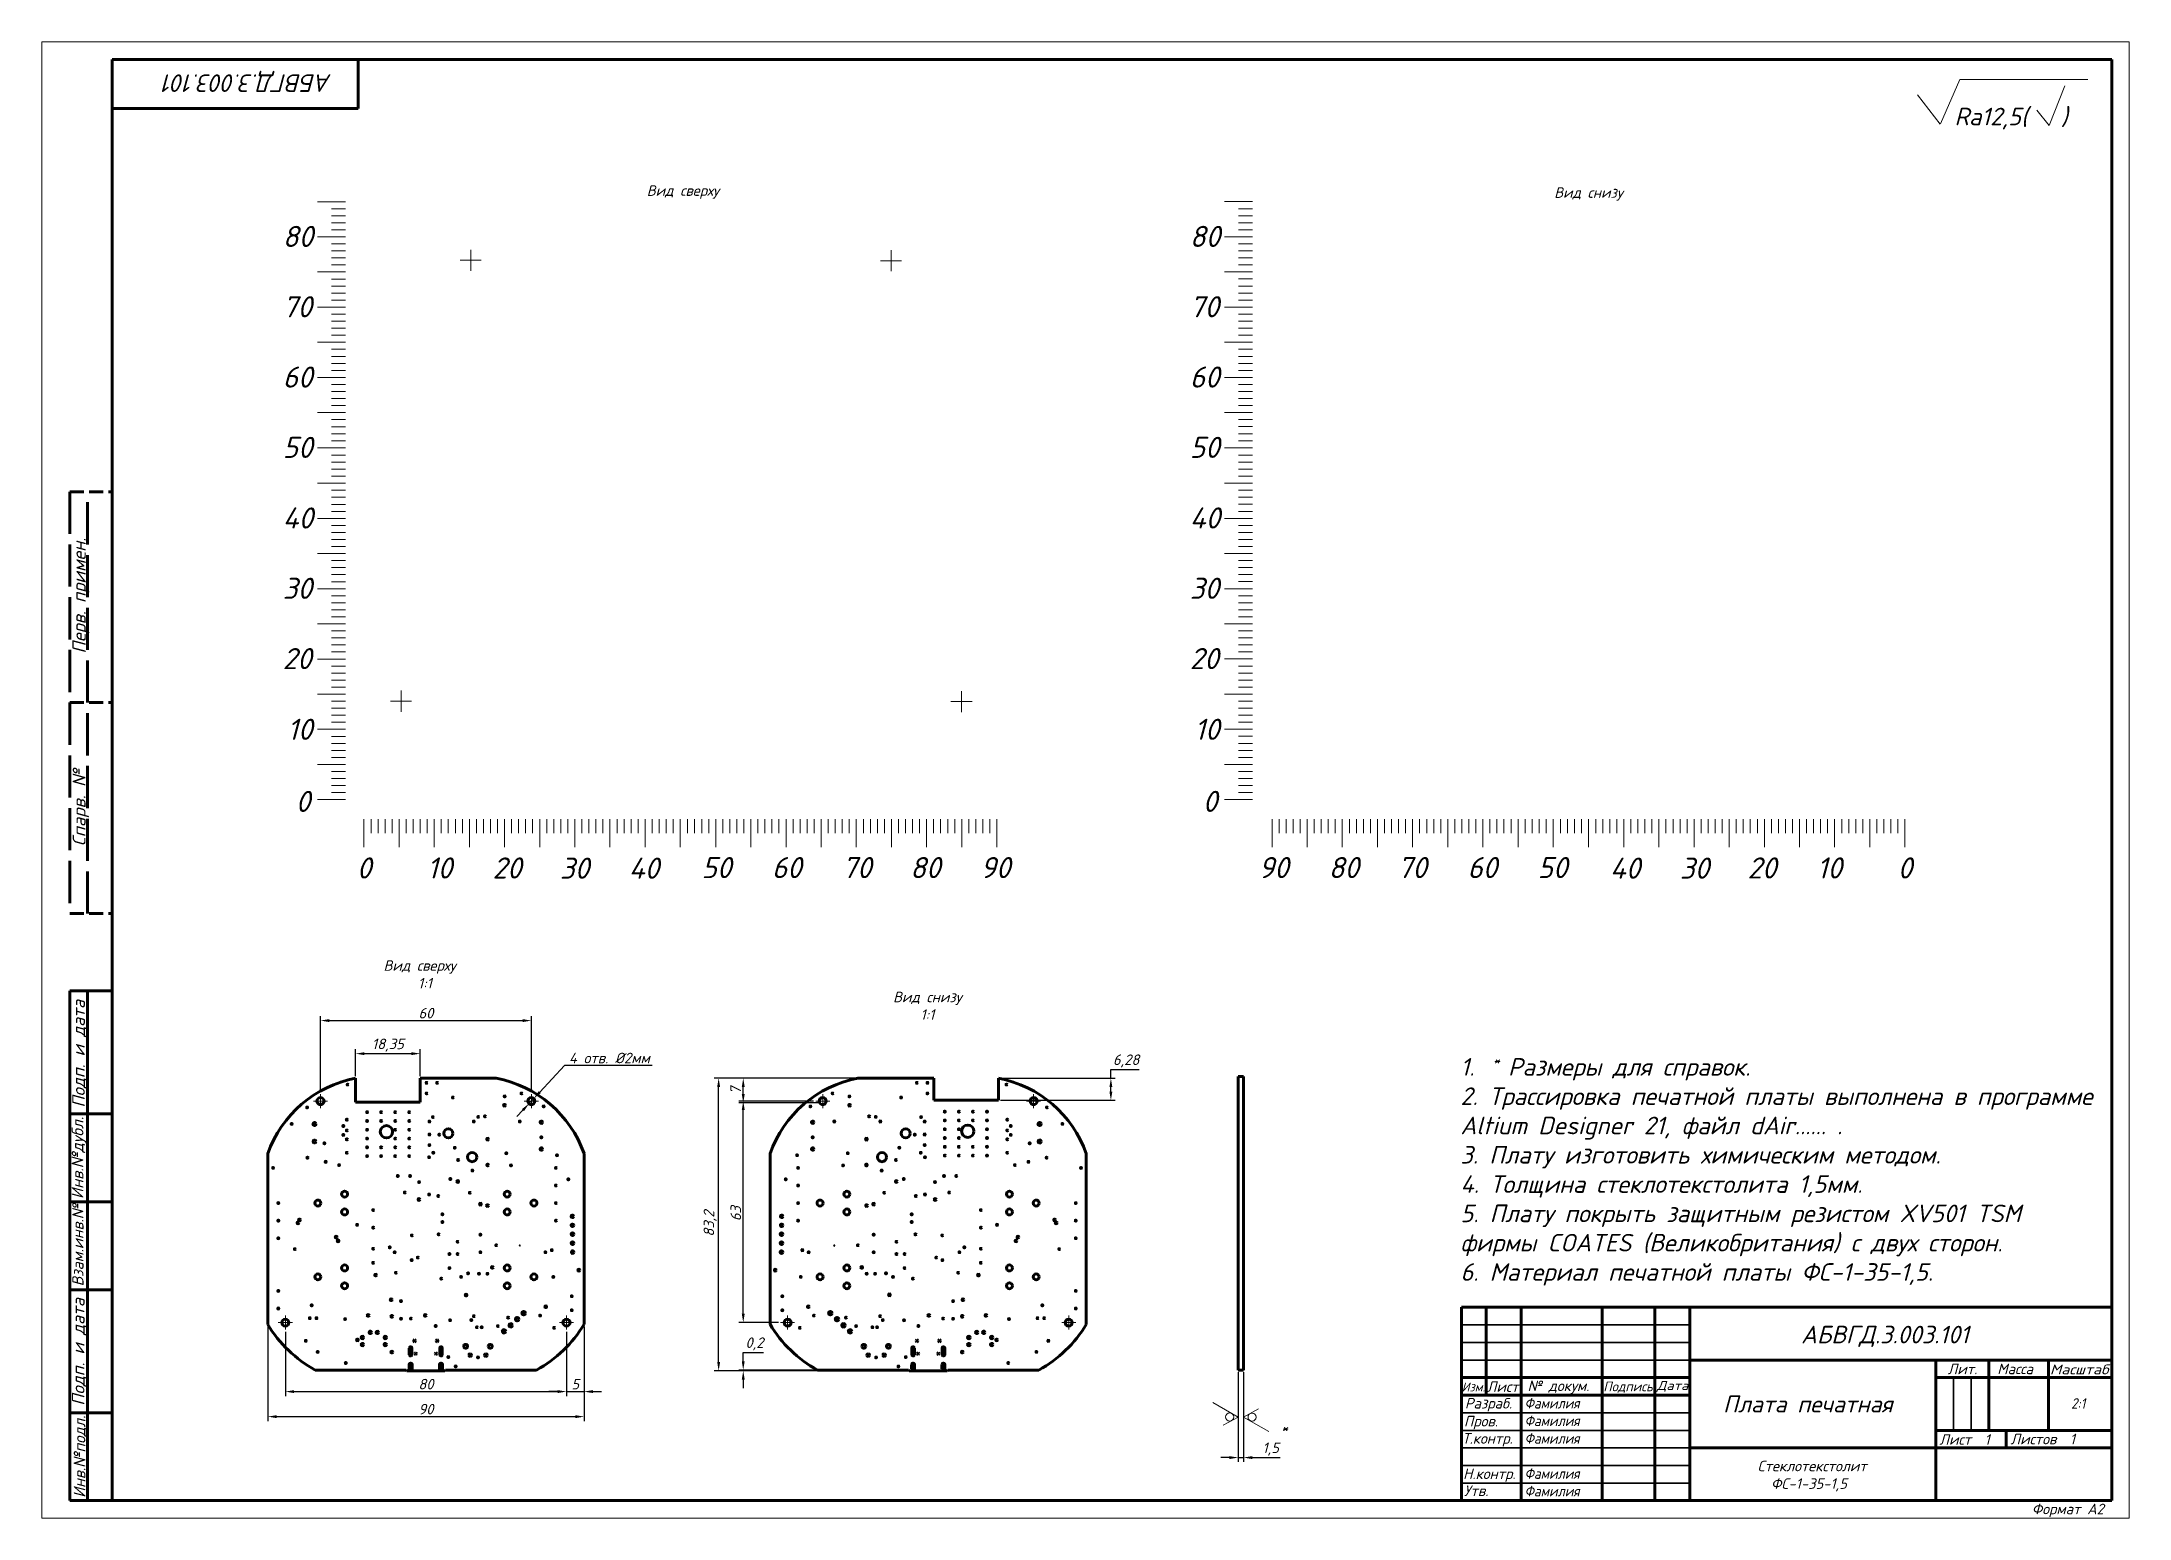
# Model space of a CAD drawing. Header units: millimetres. Extents: x -1 to 4028, y -898 to 1238.
# Drawn here: x 3434 to 4028, y 810 to 1230 of the extents above; entities that cross this region are included whole.
import ezdxf
from ezdxf.enums import TextEntityAlignment as Align

# ---------------------------------------------------------------- set-up
doc = ezdxf.new("R2010")
doc.units = ezdxf.units.MM
doc.linetypes.add('ACAD_ISO02W100', pattern=[15, 12, -3])
doc.linetypes.add('JIS_02_4.0', pattern=[5.5, 4, -1.5])
for name, color, linetype, lineweight in [('Основная (0.3)', 162, 'Continuous', 30), ('Основная (0.6)', 250, 'Continuous', 60), ('Текст', 240, 'Continuous', 30), ('Тонкая (0.2)', 250, 'Continuous', 20)]:
    doc.layers.add(name, color=color, linetype=linetype, lineweight=lineweight)
doc.styles.add('3мм', font='isocpeui.ttf', dxfattribs={"height": 3})
doc.styles.add('5мм', font='isocpeui.ttf', dxfattribs={"height": 5})
doc.styles.get("Standard").update_dxf_attribs({"font": 'arial.ttf'})
doc.dimstyles.new('ISO-25', dxfattribs={"dimtxt": 2.5, "dimasz": 2.5, "dimexe": 1.25, "dimexo": 0.625, "dimtad": 1, "dimtoh": 1, "dimtxsty": 'Standard', "dimcen": 2.5, "dimadec": 0, "dimazin": 0, "dimtfac": 1, "dimtmove": 0, "dimatfit": 3, "dimfxl": 1, "dimarcsym": 0})

msp = doc.modelspace()

# ---------------------------------------------------------------- texts
at = {"layer": 'Текст', "style": '3мм'}
for s, height, p, p2 in [('Перв. примен.', 3.78442, (3446.154, 1056.174), (3446.154, 1089.09)), ('Спарв. №', 3.6444, (3446.075, 1001.398), (3446.075, 1023.298)), ('Подп. и дата ', 3.57193, (3445.887, 927.022), (3445.887, 959.938)), ('Инв.№дубл.', 3.3201, (3445.463, 901.031), (3445.463, 924.408)), ('Взам.инв.№', 3.2013, (3445.503, 876.188), (3445.503, 899.565)), ('Подп. и дата ', 3.57193, (3445.792, 842.21), (3445.792, 875.126)), ('Инв.№подл.', 3.3201, (3446.033, 816.032), (3446.033, 839.408))]:
    msp.add_text(s, height=height, rotation=90, dxfattribs=at).set_placement(p, p2, align=Align.ALIGNED)
for s, p in [('Лит.', (3975.95, 851.182)), ('Масса', (3990.054, 851.195)), ('Разраб.', (3838.567, 841.423)), ('Лист', (3844.811, 846.155)), ('№ докум.', (3856.402, 846.394)), ('Пров.', (3838.312, 836.336)), ('Т.контр.', (3837.804, 831.426)), ('Лист  1', (3973.587, 831.118)), ('Листов  1', (3993.834, 831.247)), ('Н.контр.', (3838.074, 821.373)), ('Утв.', (3838.34, 816.549)), ('Формат А2', (3999.903, 811.356))]:
    msp.add_text(s, height=3, dxfattribs=at).set_placement(p)
for s, height, p, p2 in [('Масштаб', 2.803, (4005.052, 851.153), (4021.722, 851.153)), ('Изм.', 2.5198, (3837.687, 846.267), (3844.338, 846.267)), ('Подпись', 2.7694, (3877.967, 846.327), (3892.019, 846.327)), ('Дата', 2.5399, (3893.2, 846.698), (3902.139, 846.698))]:
    msp.add_text(s, height=height, dxfattribs=at).set_placement(p, p2, align=Align.ALIGNED)
at = {"layer": 'Текст', "style": '3мм', "width": 0.9}
for s, p in [('Фамилия', (3855.567, 841.423)), ('2:1', (4011.071, 841.366)), ('Фамилия', (3855.567, 836.423)), ('Фамилия', (3855.567, 831.423)), ('Фамилия', (3855.567, 821.423)), ('Фамилия', (3855.567, 816.423))]:
    msp.add_text(s, height=3, dxfattribs=at).set_placement(p)
at = {"layer": 'Текст', "linetype": 'Continuous', "insert": (3516.158, 1215.95), "char_height": 5, "width": 66.94288, "attachment_point": 1, "rotation": 180, "style": '5мм'}
msp.add_mtext('АБВГД.3.003.101 ', dxfattribs=at)
at = {"layer": 'Текст', "linetype": 'Continuous'}
for s, insert, char_height, width, attachment_point, style in [('Вид сверху', (3605.778, 1189.39), 3, 23.58949, 1, '3мм'), ('Вид снизу', (3863.991, 1188.815), 3, 23.58949, 1, '3мм'), ('80', (3502.173, 1177.843), 6, 7.08583, 1, '3мм'), ('80', (3760.276, 1177.851), 6, 7.08583, 1, '3мм'), ('70', (3502.173, 1157.843), 6, 7.08583, 1, '3мм'), ('70', (3760.276, 1157.851), 6, 7.08583, 1, '3мм'), ('60', (3502.173, 1137.843), 6, 7.08583, 1, '3мм'), ('60', (3760.276, 1137.851), 6, 7.08583, 1, '3мм'), ('50', (3502.173, 1117.843), 6, 7.08583, 1, '3мм'), ('50', (3760.276, 1117.851), 6, 7.08583, 1, '3мм'), ('40', (3502.173, 1097.751), 6, 7.08583, 1, '3мм'), ('40', (3760.276, 1097.758), 6, 7.08583, 1, '3мм'), ('30', (3502.173, 1077.751), 6, 7.08583, 1, '3мм'), ('30', (3760.276, 1077.758), 6, 7.08583, 1, '3мм'), ('20', (3502.173, 1057.751), 6, 7.08583, 1, '3мм'), ('20', (3760.276, 1057.758), 6, 7.08583, 1, '3мм'), ('10', (3503.516, 1037.639), 6, 7.08583, 1, '3мм'), ('10', (3761.618, 1037.647), 6, 7.08583, 1, '3мм'), ('0', (3505.893, 1017.139), 6, 7.08583, 1, '3мм'), ('0', (3763.995, 1017.147), 6, 7.08583, 1, '3мм'), ('0', (3523.273, 998.198), 6, 7.08583, 1, '3мм'), ('10', (3543.273, 998.198), 6, 7.08583, 1, '3мм'), ('20', (3561.902, 998.198), 6, 7.08583, 1, '3мм'), ('30', (3581.045, 998.132), 6, 7.08583, 1, '3мм'), ('40', (3600.649, 998.132), 6, 7.08583, 1, '3мм'), ('50', (3621.362, 998.303), 6, 7.08583, 1, '3мм'), ('60', (3641.362, 998.303), 6, 7.08583, 1, '3мм'), ('70', (3661.394, 998.303), 6, 7.08583, 1, '3мм'), ('80', (3680.7, 998.303), 6, 7.08583, 1, '3мм'), ('90', (3700.7, 998.303), 6, 7.08583, 1, '3мм'), ('90', (3788.408, 998.311), 6, 7.08583, 3, '3мм'), ('80', (3808.408, 998.311), 6, 7.08583, 3, '3мм'), ('70', (3827.714, 998.311), 6, 7.08583, 3, '3мм'), ('60', (3847.746, 998.311), 6, 7.08583, 3, '3мм'), ('50', (3867.746, 998.311), 6, 7.08583, 3, '3мм'), ('40', (3888.459, 998.14), 6, 7.08583, 3, '3мм'), ('30', (3908.063, 998.14), 6, 7.08583, 3, '3мм'), ('20', (3927.206, 998.206), 6, 7.08583, 3, '3мм'), ('10', (3945.836, 998.206), 6, 7.08583, 3, '3мм'), ('0', (3965.836, 998.206), 6, 7.08583, 3, '3мм'), ('Вид сверху\\P\\pxqc;1:1', (3530.868, 968.936), 3, 23.58949, 1, '3мм'), ('\\pxqc;Вид снизу\\P1:1', (3673.831, 959.992), 3, 23.58949, 1, '3мм'), ('*', (3848.574, 941.976), 3, 3.54291, 3, '3мм'), ('АБВГД.3.003.101 ', (3934.228, 864.971), 5, 77.1158, 1, '5мм')]:
    msp.add_mtext(s, dxfattribs=dict(at, insert=insert, char_height=char_height, width=width, attachment_point=attachment_point, style=style))
at = {"layer": 'Текст', "attachment_point": 1}
for s, insert, char_height, width, style in [('\\A1;1.   Размеры для справок.\\P2. Трассировка печатной платы выполнена в программе Altium Designer 21, файл dAir...... .\\P3. Плату изготовить химическим методом.\\P4. Толщина стеклотекстолита 1,5мм.\\P5. Плату покрыть защитным резистом XV501 TSM фирмы COATES (Великобритания) с двух сторон.\\P6. Материал печатной платы ФС-1-35-1,5.', (3837.315, 941.112), 5, 180.56975, '5мм'), ('Плата печатная ', (3912.041, 845.12), 4.8, 53.16894, '5мм'), ('Стеклотекстолит\\P  ФС-1-35-1,5', (3921.867, 826.574), 3, 38.07288, '3мм')]:
    msp.add_mtext(s, dxfattribs=dict(at, insert=insert, char_height=char_height, width=width, style=style))
at = {"layer": 'Тонкая (0.2)', "color": 18, "true_color": 0x000000, "style": '5мм'}
msp.add_text('Ra12,5(   )', height=5, dxfattribs=at).set_placement((3977.883, 1206.463))
at = {"layer": 'Тонкая (0.2)', "linetype": 'Continuous', "insert": (3788.279, 837.401), "char_height": 3, "width": 3.54291, "attachment_point": 3, "style": '3мм'}
msp.add_mtext('*', dxfattribs=at)

# ---------------------------------------------------------------- blocks, each defined once
blk = doc.blocks.new('*D46')
at = {"layer": 'Defpoints', "color": 0, "transparency": 16777216}
for p in [(3572.94, 951.78), (3512.94, 930.88), (3572.94, 930.88)]:
    blk.add_point(p, dxfattribs=at)
at = {"layer": 'Тонкая (0.2)', "color": 0, "lineweight": -2, "transparency": 16777216}
for p, q in [((3512.94, 931.5), (3512.94, 953.03)), ((3515.44, 951.78), (3570.44, 951.78)), ((3572.94, 931.5), (3572.94, 953.03))]:
    blk.add_line(p, q, dxfattribs=at)
at = {"layer": 'Тонкая (0.2)', "color": 0, "transparency": 16777216}
for points in [[(3515.44, 952.2), (3515.44, 951.36), (3512.94, 951.78)], [(3570.44, 952.2), (3570.44, 951.36), (3572.94, 951.78)]]:
    blk.add_solid(points, dxfattribs=at)
at = {"layer": 'Тонкая (0.2)', "color": 0, "transparency": 16777216, "insert": (3542.94, 953.9), "char_height": 3, "attachment_point": 5, "style": '3мм'}
blk.add_mtext('60', dxfattribs=at)
blk = doc.blocks.new('*D47')
at = {"layer": 'Defpoints', "color": 0, "transparency": 16777216}
for p in [(3497.94, 865.38), (3587.94, 847.09), (3587.94, 839.12)]:
    blk.add_point(p, dxfattribs=at)
at = {"layer": 'Тонкая (0.2)', "color": 0, "lineweight": -2, "transparency": 16777216}
for p, q in [((3497.94, 864.75), (3497.94, 837.87)), ((3587.94, 846.46), (3587.94, 837.87)), ((3500.44, 839.12), (3585.44, 839.12))]:
    blk.add_line(p, q, dxfattribs=at)
at = {"layer": 'Тонкая (0.2)', "color": 0, "transparency": 16777216}
for points in [[(3500.44, 839.54), (3500.44, 838.7), (3497.94, 839.12)], [(3585.44, 839.54), (3585.44, 838.7), (3587.94, 839.12)]]:
    blk.add_solid(points, dxfattribs=at)
at = {"layer": 'Тонкая (0.2)', "color": 0, "transparency": 16777216, "insert": (3542.94, 841.24), "char_height": 3, "attachment_point": 5, "style": '3мм'}
blk.add_mtext('90', dxfattribs=at)
blk = doc.blocks.new('*D48')
at = {"layer": 'Defpoints', "color": 0, "transparency": 16777216}
for p in [(3502.94, 863.88), (3582.94, 855.24), (3582.94, 846.24)]:
    blk.add_point(p, dxfattribs=at)
at = {"layer": 'Тонкая (0.2)', "color": 0, "lineweight": -2, "transparency": 16777216}
for p, q in [((3502.94, 863.25), (3502.94, 844.99)), ((3582.94, 854.62), (3582.94, 844.99)), ((3505.44, 846.24), (3580.44, 846.24))]:
    blk.add_line(p, q, dxfattribs=at)
at = {"layer": 'Тонкая (0.2)', "color": 0, "transparency": 16777216}
for points in [[(3505.44, 846.66), (3505.44, 845.83), (3502.94, 846.24)], [(3580.44, 846.66), (3580.44, 845.83), (3582.94, 846.24)]]:
    blk.add_solid(points, dxfattribs=at)
at = {"layer": 'Тонкая (0.2)', "color": 0, "transparency": 16777216, "insert": (3542.94, 848.37), "char_height": 3, "attachment_point": 5, "style": '3мм'}
blk.add_mtext('80', dxfattribs=at)
blk = doc.blocks.new('*D49')
at = {"layer": 'Defpoints', "color": 0, "transparency": 16777216}
for p in [(3582.94, 863.88), (3587.94, 865.38), (3587.94, 846.24)]:
    blk.add_point(p, dxfattribs=at)
at = {"layer": 'Тонкая (0.2)', "color": 0, "lineweight": -2, "transparency": 16777216}
for p, q in [((3582.94, 863.25), (3582.94, 844.99)), ((3587.94, 864.76), (3587.94, 844.99)), ((3580.44, 846.24), (3577.94, 846.24)), ((3582.94, 846.24), (3587.94, 846.24)), ((3590.44, 846.24), (3592.94, 846.24))]:
    blk.add_line(p, q, dxfattribs=at)
at = {"layer": 'Тонкая (0.2)', "color": 0, "transparency": 16777216}
for points in [[(3580.44, 846.66), (3580.44, 845.83), (3582.94, 846.24)], [(3590.44, 846.66), (3590.44, 845.83), (3587.94, 846.24)]]:
    blk.add_solid(points, dxfattribs=at)
at = {"layer": 'Тонкая (0.2)', "color": 0, "transparency": 16777216, "insert": (3585.44, 848.37), "char_height": 3, "attachment_point": 5, "style": '3мм'}
blk.add_mtext('5', dxfattribs=at)
blk = doc.blocks.new('*D57')
at = {"layer": 'Defpoints', "color": 0, "transparency": 16777216}
for p in [(3541.29, 942.38), (3522.94, 935.38), (3541.29, 935.38)]:
    blk.add_point(p, dxfattribs=at)
at = {"layer": 'Тонкая (0.2)', "color": 0, "lineweight": -2, "transparency": 16777216}
for p, q in [((3522.94, 936), (3522.94, 943.63)), ((3525.44, 942.38), (3538.79, 942.38)), ((3541.29, 936), (3541.29, 943.63))]:
    blk.add_line(p, q, dxfattribs=at)
at = {"layer": 'Тонкая (0.2)', "color": 0, "transparency": 16777216}
for points in [[(3525.44, 942.79), (3525.44, 941.96), (3522.94, 942.38)], [(3538.79, 942.79), (3538.79, 941.96), (3541.29, 942.38)]]:
    blk.add_solid(points, dxfattribs=at)
at = {"layer": 'Тонкая (0.2)', "color": 0, "transparency": 16777216, "insert": (3532.11, 944.8), "char_height": 3, "attachment_point": 5, "style": '3мм'}
blk.add_mtext('18,35', dxfattribs=at)
blk = doc.blocks.new('*D50')
at = {"layer": 'Defpoints', "color": 0, "transparency": 16777216}
for p in [(3626.23, 935.38), (3665.85, 935.38), (3659.05, 852.18)]:
    blk.add_point(p, dxfattribs=at)
at = {"layer": 'Тонкая (0.2)', "color": 0, "lineweight": -2, "transparency": 16777216}
for p, q in [((3665.22, 935.38), (3624.98, 935.38)), ((3626.23, 854.68), (3626.23, 932.88)), ((3658.43, 852.18), (3624.98, 852.18))]:
    blk.add_line(p, q, dxfattribs=at)
at = {"layer": 'Тонкая (0.2)', "color": 0, "transparency": 16777216}
for points in [[(3625.82, 932.88), (3626.65, 932.88), (3626.23, 935.38)], [(3625.82, 854.68), (3626.65, 854.68), (3626.23, 852.18)]]:
    blk.add_solid(points, dxfattribs=at)
at = {"layer": 'Тонкая (0.2)', "color": 0, "transparency": 16777216, "insert": (3623.81, 894.03), "char_height": 3, "attachment_point": 5, "rotation": 90, "style": '3мм'}
blk.add_mtext('83,2', dxfattribs=at)
blk = doc.blocks.new('*D51')
at = {"layer": 'Defpoints', "color": 0, "transparency": 16777216}
for p in [(3633.23, 852.38), (3654.36, 852.38), (3680.45, 852.18)]:
    blk.add_point(p, dxfattribs=at)
at = {"layer": 'Тонкая (0.2)', "color": 0, "lineweight": -2, "transparency": 16777216}
for p, q in [((3633.23, 854.88), (3633.23, 857.38)), ((3633.23, 857.38), (3639.01, 857.38)), ((3653.73, 852.38), (3631.98, 852.38)), ((3679.82, 852.18), (3631.98, 852.18)), ((3633.23, 852.18), (3633.23, 852.38)), ((3633.23, 849.68), (3633.23, 847.18))]:
    blk.add_line(p, q, dxfattribs=at)
at = {"layer": 'Тонкая (0.2)', "color": 0, "transparency": 16777216}
for points in [[(3632.82, 854.88), (3633.65, 854.88), (3633.23, 852.38)], [(3632.82, 849.68), (3633.65, 849.68), (3633.23, 852.18)]]:
    blk.add_solid(points, dxfattribs=at)
at = {"layer": 'Тонкая (0.2)', "color": 0, "transparency": 16777216, "insert": (3636.43, 859.81), "char_height": 3, "attachment_point": 5, "style": '3мм'}
blk.add_mtext('0,2', dxfattribs=at)
blk = doc.blocks.new('*D52')
at = {"layer": 'Defpoints', "color": 0, "transparency": 16777216}
for p in [(3633.23, 935.38), (3665.85, 935.38), (3655.85, 928.38)]:
    blk.add_point(p, dxfattribs=at)
at = {"layer": 'Тонкая (0.2)', "color": 0, "lineweight": -2, "transparency": 16777216}
for p, q in [((3665.22, 935.38), (3631.98, 935.38)), ((3633.23, 930.88), (3633.23, 932.88)), ((3655.22, 928.38), (3631.98, 928.38))]:
    blk.add_line(p, q, dxfattribs=at)
at = {"layer": 'Тонкая (0.2)', "color": 0, "transparency": 16777216}
for points in [[(3632.82, 932.88), (3633.65, 932.88), (3633.23, 935.38)], [(3632.82, 930.88), (3633.65, 930.88), (3633.23, 928.38)]]:
    blk.add_solid(points, dxfattribs=at)
at = {"layer": 'Тонкая (0.2)', "color": 0, "transparency": 16777216, "insert": (3631.09, 931.88), "char_height": 3, "attachment_point": 5, "rotation": 90, "style": '3мм'}
blk.add_mtext('7', dxfattribs=at)
blk = doc.blocks.new('*D53')
at = {"layer": 'Defpoints', "color": 0, "transparency": 16777216}
for p in [(3633.23, 928.88), (3653.85, 928.88), (3643.85, 865.88)]:
    blk.add_point(p, dxfattribs=at)
at = {"layer": 'Тонкая (0.2)', "color": 0, "lineweight": -2, "transparency": 16777216}
for p, q in [((3653.22, 928.88), (3631.98, 928.88)), ((3633.23, 868.38), (3633.23, 926.38)), ((3643.22, 865.88), (3631.98, 865.88))]:
    blk.add_line(p, q, dxfattribs=at)
at = {"layer": 'Тонкая (0.2)', "color": 0, "transparency": 16777216}
for points in [[(3632.82, 926.38), (3633.65, 926.38), (3633.23, 928.88)], [(3632.82, 868.38), (3633.65, 868.38), (3633.23, 865.88)]]:
    blk.add_solid(points, dxfattribs=at)
at = {"layer": 'Тонкая (0.2)', "color": 0, "transparency": 16777216, "insert": (3631.11, 896.88), "char_height": 3, "attachment_point": 5, "rotation": 90, "style": '3мм'}
blk.add_mtext('63', dxfattribs=at)
blk = doc.blocks.new('*D58')
at = {"layer": 'Defpoints', "color": 0, "transparency": 16777216}
for p in [(3705.85, 935.38), (3737.85, 935.38), (3705.85, 929.1)]:
    blk.add_point(p, dxfattribs=at)
at = {"layer": 'Тонкая (0.2)', "color": 0, "lineweight": -2, "transparency": 16777216}
for p, q in [((3706.47, 935.38), (3739.1, 935.38)), ((3737.85, 935.38), (3737.85, 937.88)), ((3737.85, 937.88), (3745.9, 937.88)), ((3737.85, 931.6), (3737.85, 932.88)), ((3706.47, 929.1), (3739.1, 929.1))]:
    blk.add_line(p, q, dxfattribs=at)
at = {"layer": 'Тонкая (0.2)', "color": 0, "transparency": 16777216}
for points in [[(3737.43, 932.88), (3738.26, 932.88), (3737.85, 935.38)], [(3737.43, 931.6), (3738.26, 931.6), (3737.85, 929.1)]]:
    blk.add_solid(points, dxfattribs=at)
at = {"layer": 'Тонкая (0.2)', "color": 0, "transparency": 16777216, "insert": (3742.19, 940.3), "char_height": 3, "attachment_point": 5, "style": '3мм'}
blk.add_mtext('6,28', dxfattribs=at)
blk = doc.blocks.new('*D59')
at = {"layer": 'Defpoints', "color": 0, "transparency": 16777216}
for p in [(3774.09, 852.38), (3775.59, 852.38), (3775.59, 827.48)]:
    blk.add_point(p, dxfattribs=at)
at = {"layer": 'Тонкая (0.2)', "color": 0, "lineweight": -2, "transparency": 16777216}
for p, q in [((3774.09, 851.75), (3774.09, 826.23)), ((3775.59, 851.75), (3775.59, 826.23)), ((3771.59, 827.48), (3769.09, 827.48)), ((3774.09, 827.48), (3775.59, 827.48)), ((3778.09, 827.48), (3786.04, 827.48))]:
    blk.add_line(p, q, dxfattribs=at)
at = {"layer": 'Тонкая (0.2)', "color": 0, "transparency": 16777216}
for points in [[(3771.59, 827.89), (3771.59, 827.06), (3774.09, 827.48)], [(3778.09, 827.89), (3778.09, 827.06), (3775.59, 827.48)]]:
    blk.add_solid(points, dxfattribs=at)
at = {"layer": 'Тонкая (0.2)', "color": 0, "transparency": 16777216, "insert": (3783.32, 829.9), "char_height": 3, "attachment_point": 5, "style": '3мм'}
blk.add_mtext('1,5', dxfattribs=at)
blk = doc.blocks.new('*D87')
at = {"layer": 'Defpoints', "color": 0, "transparency": 16777216}
for p in [(3572.26, 928.15), (3573.62, 929.61)]:
    blk.add_point(p, dxfattribs=at)
at = {"layer": 'Тонкая (0.2)', "color": 0, "lineweight": -2, "transparency": 16777216}
for p, q in [((3582.38, 939.01), (3575.32, 931.44)), ((3607.3, 939.01), (3582.38, 939.01)), ((3572.26, 928.15), (3573.62, 929.61)), ((3570.55, 926.32), (3568.85, 924.49))]:
    blk.add_line(p, q, dxfattribs=at)
at = {"layer": 'Тонкая (0.2)', "color": 0, "transparency": 16777216}
for points in [[(3570.25, 926.6), (3570.86, 926.03), (3572.26, 928.15)], [(3575.02, 931.72), (3575.63, 931.15), (3573.62, 929.61)]]:
    blk.add_solid(points, dxfattribs=at)
at = {"layer": 'Тонкая (0.2)', "color": 0, "transparency": 16777216, "insert": (3595.15, 941.14), "char_height": 3, "attachment_point": 5, "style": '3мм'}
blk.add_mtext('4 отв. %%C2мм ', dxfattribs=at)

# ---------------------------------------------------------------- dimensions: what is measured, and where the dimension line sits
at = {"layer": 'Тонкая (0.2)'}
for base, p1, p2, picture, middle in [((3572.938, 951.778), (3512.938, 930.877), (3572.938, 930.877), '*D46', (3542.938, 951.778)), ((3587.938, 839.119), (3497.938, 865.377), (3587.938, 847.088), '*D47', (3542.936, 839.119)), ((3582.936, 846.244), (3502.938, 863.877), (3582.936, 855.244), '*D48', (3542.936, 846.244))]:
    dim = msp.add_linear_dim(base=base, p1=p1, p2=p2, dimstyle='ISO-25', override={"dimtxsty": '3мм'}, dxfattribs=at)
    dim.commit()
    dim.dimension.update_dxf_attribs({"geometry": picture, "text_midpoint": middle, "dimtype": 160})
for base, p1, p2, picture, middle in [((3541.288, 942.377), (3522.938, 935.377), (3541.288, 935.377), '*D57', (3532.113, 944.802)), ((3587.936, 846.244), (3582.938, 863.877), (3587.936, 865.383), '*D49', (3585.437, 848.369)), ((3775.594, 827.477), (3774.094, 852.377), (3775.594, 852.377), '*D59', (3783.315, 829.902))]:
    dim = msp.add_linear_dim(base=base, p1=p1, p2=p2, dimstyle='ISO-25', override={"dimtxsty": '3мм'}, dxfattribs=at)
    dim.commit()
    dim.dimension.update_dxf_attribs({"geometry": picture, "text_midpoint": middle})
dim = msp.add_diameter_dim_2p(p1=(3572.256, 928.145), p2=(3573.62, 929.609), text='4 отв. %%C2мм ', dimstyle='ISO-25', override={"dimtxsty": '3мм'}, dxfattribs=at)
dim.commit()
dim.dimension.update_dxf_attribs({"geometry": '*D87', "text_midpoint": (3595.149, 939.01), "dimtype": 163})
for base, p1, p2, picture, middle in [((3737.84832, 935.37694), (3705.84832, 929.10191), (3705.84832, 935.37694), '*D58', (3742.18695, 940.30194)), ((3633.235, 935.377), (3655.848, 928.377), (3665.848, 935.377), '*D52', (3631.09, 931.877)), ((3633.235, 852.383), (3680.45, 852.18), (3654.358, 852.383), '*D51', (3636.435, 859.808))]:
    dim = msp.add_linear_dim(base=base, p1=p1, p2=p2, angle=90, dimstyle='ISO-25', override={"dimtxsty": '3мм'}, dxfattribs=at)
    dim.commit()
    dim.dimension.update_dxf_attribs({"geometry": picture, "text_midpoint": middle})
for base, p1, p2, picture, middle in [((3626.235, 935.377), (3659.054, 852.177), (3665.848, 935.377), '*D50', (3626.235, 894.027)), ((3633.235, 928.877), (3643.848, 865.877), (3653.848, 928.877), '*D53', (3633.235, 896.877))]:
    dim = msp.add_linear_dim(base=base, p1=p1, p2=p2, angle=90, dimstyle='ISO-25', override={"dimtxsty": '3мм'}, dxfattribs=at)
    dim.commit()
    dim.dimension.update_dxf_attribs({"geometry": picture, "text_midpoint": middle, "dimtype": 160})

# ---------------------------------------------------------------- linework, layer by layer
for p, q in [((3569.638, 887.927), (3569.488, 887.777)), ((3569.488, 887.777), (3569.638, 887.627)), ((3569.788, 887.777), (3569.638, 887.927)), ((3569.638, 887.627), (3569.788, 887.777)), ((3658.998, 887.777), (3659.148, 887.927)), ((3659.148, 887.627), (3658.998, 887.777)), ((3659.148, 887.927), (3659.298, 887.777)), ((3659.298, 887.777), (3659.148, 887.627)), ((3659.948, 852.377), (3659.923, 852.377))]:
    msp.add_line(p, q)
for centre, start, end in [((3569.638, 887.777), 90, 180), ((3569.638, 887.777), 180, 270), ((3569.638, 887.777), 0, 90), ((3569.638, 887.777), 270, 0), ((3659.148, 887.777), 90, 180), ((3659.148, 887.777), 180, 270), ((3659.148, 887.777), 0, 90), ((3659.148, 887.777), 270, 0)]:
    msp.add_arc(centre, 0.15, start, end)
at = {"layer": 'Основная (0.3)'}
for p, q in [((3837.622, 865.22), (3902.622, 865.22)), ((3837.622, 860.22), (3902.622, 860.22)), ((3837.622, 855.22), (3902.622, 855.22)), ((3977.622, 850.22), (3977.622, 835.22)), ((3982.622, 850.22), (3982.622, 835.22)), ((3837.622, 840.22), (3902.622, 840.22)), ((3837.622, 835.22), (3902.622, 835.22)), ((3837.622, 830.22), (3902.622, 830.22)), ((3837.622, 825.22), (3902.622, 825.22)), ((3837.622, 820.22), (3902.622, 820.22))]:
    msp.add_line(p, q, dxfattribs=at)
at = {"layer": 'Основная (0.6)'}
for p, q in [((4022.622, 1225.22), (3453.622, 1225.22)), ((3453.622, 1225.22), (3453.622, 815.22)), ((3523.622, 1211.22), (3523.622, 1225.22)), ((4022.622, 815.22), (4022.622, 1225.22)), ((3453.622, 1211.22), (3523.622, 1211.22)), ((3441.622, 925.22), (3441.622, 960.22)), ((3441.622, 960.22), (3453.622, 960.22)), ((3446.622, 815.22), (3446.622, 960.22)), ((3522.938, 928.602), (3522.938, 935.377)), ((3541.288, 935.377), (3541.288, 928.602)), ((3562.938, 935.377), (3541.288, 935.377)), ((3665.848, 935.377), (3687.498, 935.377)), ((3687.498, 935.377), (3687.498, 929.102)), ((3705.848, 929.102), (3705.848, 935.377)), ((3774.094, 935.877), (3775.594, 935.877)), ((3774.094, 852.377), (3774.094, 935.877)), ((3775.594, 935.877), (3775.594, 852.377)), ((3522.938, 928.602), (3541.288, 928.602)), ((3705.848, 929.102), (3687.498, 929.102)), ((3441.622, 900.22), (3441.622, 925.22)), ((3441.622, 925.22), (3446.622, 925.22)), ((3446.622, 925.22), (3453.622, 925.22)), ((3497.938, 913.927), (3497.938, 865.377)), ((3587.936, 865.383), (3587.938, 913.927)), ((3640.851, 865.383), (3640.848, 913.927)), ((3730.848, 913.927), (3730.848, 865.377)), ((3441.622, 875.22), (3441.622, 900.22)), ((3441.622, 900.22), (3446.622, 900.22)), ((3446.622, 900.22), (3453.622, 900.22)), ((3441.622, 840.22), (3441.622, 875.22)), ((3441.622, 875.22), (3446.622, 875.22)), ((3446.622, 875.22), (3453.622, 875.22)), ((3837.622, 870.22), (4022.622, 870.22)), ((3837.622, 870.22), (3837.622, 815.272)), ((3844.622, 870.22), (3844.622, 845.22)), ((3854.622, 870.22), (3854.622, 815.22)), ((3877.622, 870.22), (3877.622, 815.22)), ((3892.622, 870.22), (3892.622, 815.22)), ((3902.622, 870.22), (3902.622, 815.22)), ((4022.622, 815.22), (4022.622, 870.22)), ((3538.217, 856.73), (3538.217, 858.63)), ((3538.967, 856.73), (3538.967, 858.63)), ((3546.857, 856.73), (3546.857, 858.63)), ((3547.607, 856.73), (3547.607, 858.63)), ((3681.18, 856.73), (3681.18, 858.63)), ((3681.93, 856.73), (3681.93, 858.63)), ((3689.82, 856.73), (3689.82, 858.63)), ((3690.57, 856.73), (3690.57, 858.63)), ((3511.445, 852.377), (3537.334, 852.383)), ((3537.337, 852.38), (3537.537, 852.18)), ((3537.537, 852.18), (3548.337, 852.18)), ((3538.167, 852.75), (3538.167, 853.95)), ((3539.017, 852.75), (3539.017, 853.95)), ((3546.807, 852.75), (3546.807, 853.95)), ((3547.657, 852.75), (3547.657, 853.95)), ((3548.337, 852.18), (3548.537, 852.38)), ((3548.537, 852.38), (3574.429, 852.383)), ((3654.358, 852.383), (3680.247, 852.383)), ((3680.45, 852.18), (3680.25, 852.38)), ((3691.25, 852.18), (3680.45, 852.18)), ((3681.13, 852.75), (3681.13, 853.95)), ((3681.98, 852.75), (3681.98, 853.95)), ((3689.77, 852.75), (3689.77, 853.95)), ((3690.62, 852.75), (3690.62, 853.95)), ((3691.45, 852.38), (3691.25, 852.18)), ((3717.341, 852.377), (3691.453, 852.383)), ((3775.594, 852.377), (3774.094, 852.377)), ((3837.622, 850.22), (3902.622, 850.22)), ((3902.622, 855.22), (4022.622, 855.22)), ((3972.622, 855.22), (3972.622, 815.22)), ((3972.622, 850.22), (4022.622, 850.22)), ((3987.622, 855.22), (3987.622, 835.22)), ((4004.622, 855.22), (4004.622, 835.22)), ((3837.622, 845.22), (3902.622, 845.22)), ((3441.622, 815.22), (3441.622, 840.22)), ((3441.622, 840.22), (3446.622, 840.22)), ((3446.622, 840.22), (3453.622, 840.22)), ((3972.622, 835.22), (4022.622, 835.22)), ((3992.622, 835.22), (3992.622, 830.22)), ((3902.622, 830.22), (4022.622, 830.22)), ((3446.622, 815.22), (3441.622, 815.22)), ((3453.622, 815.22), (3446.622, 815.22)), ((3453.622, 815.22), (4022.622, 815.22))]:
    msp.add_line(p, q, dxfattribs=at)
at = {"layer": 'Основная (0.6)', "linetype": 'ACAD_ISO02W100'}
for p, q in [((3441.622, 1102.22), (3441.622, 1042.22)), ((3446.622, 982.22), (3446.622, 1102.22)), ((3441.622, 1042.22), (3441.622, 982.22))]:
    msp.add_line(p, q, dxfattribs=at)
at = {"layer": 'Основная (0.6)', "linetype": 'JIS_02_4.0'}
for p, q in [((3441.622, 1102.22), (3453.622, 1102.22)), ((3441.622, 1042.22), (3453.622, 1042.22)), ((3441.622, 982.22), (3453.622, 982.22))]:
    msp.add_line(p, q, dxfattribs=at)
at = {"layer": 'Основная (0.6)'}
for centre, radius in [((3520.638, 933.577), 0.15), ((3543.138, 934.077), 0.15), ((3546.138, 934.077), 0.15), ((3682.648, 934.077), 0.15), ((3685.648, 934.077), 0.15), ((3708.148, 933.577), 0.15), ((3509.138, 927.077), 0.15), ((3512.938, 928.877), 1), ((3543.138, 931.077), 0.15), ((3550.63, 929.902), 0.15), ((3565.303, 927.699), 0.25), ((3565.336, 930.217), 0.15), ((3570.138, 931.077), 0.15), ((3572.938, 928.877), 1), ((3576.438, 927.377), 0.15), ((3652.348, 927.377), 0.15), ((3655.848, 928.877), 1), ((3658.648, 931.077), 0.15), ((3663.484, 927.699), 0.25), ((3663.451, 930.217), 0.15), ((3678.156, 929.902), 0.15), ((3685.648, 931.077), 0.15), ((3715.848, 928.877), 1), ((3719.648, 927.077), 0.15), ((3504.738, 922.377), 0.15), ((3511.238, 922.377), 0.45), ((3519.438, 921.807), 0.15), ((3520.438, 923.595), 0.15), ((3526.2, 925.728), 0.15), ((3526.2, 923.228), 0.15), ((3526.2, 920.728), 0.15), ((3531.692, 920.169), 1.75), ((3530.2, 925.727), 0.15), ((3530.2, 923.227), 0.15), ((3534.2, 925.727), 0.15), ((3534.2, 923.227), 0.15), ((3534.2, 920.727), 0.15), ((3538.2, 925.727), 0.15), ((3538.2, 923.227), 0.15), ((3538.2, 920.727), 0.15), ((3543.938, 923.067), 0.15), ((3544.938, 924.337), 0.15), ((3549.333, 919.702), 1.3), ((3556.538, 923.077), 0.15), ((3557.838, 924.377), 0.15), ((3559.723, 924.545), 0.15), ((3569.638, 923.077), 0.15), ((3575.788, 922.862), 0.35), ((3652.998, 922.862), 0.35), ((3659.148, 923.077), 0.15), ((3669.063, 924.545), 0.15), ((3670.948, 924.377), 0.15), ((3672.248, 923.077), 0.15), ((3679.453, 919.702), 1.3), ((3683.848, 924.337), 0.15), ((3684.848, 923.067), 0.15), ((3690.587, 925.877), 0.15), ((3690.587, 923.377), 0.15), ((3690.587, 920.877), 0.15), ((3694.587, 925.877), 0.15), ((3694.587, 923.377), 0.15), ((3694.587, 920.877), 0.15), ((3697.094, 920.319), 1.75), ((3698.587, 925.877), 0.15), ((3698.587, 923.377), 0.15), ((3702.587, 925.878), 0.15), ((3702.587, 923.378), 0.15), ((3702.587, 920.878), 0.15), ((3708.348, 923.595), 0.15), ((3709.348, 921.807), 0.15), ((3717.548, 922.377), 0.45), ((3724.048, 922.377), 0.15), ((3511.238, 917.377), 0.45), ((3514.053, 916.874), 0.15), ((3519.438, 919.267), 0.15), ((3520.438, 920.537), 0.15), ((3520.438, 917.997), 0.15), ((3526.2, 918.228), 0.15), ((3526.2, 915.728), 0.15), ((3530.2, 915.727), 0.15), ((3534.2, 918.227), 0.15), ((3534.2, 915.727), 0.15), ((3538.2, 918.227), 0.15), ((3538.2, 915.727), 0.15), ((3543.938, 919.377), 0.15), ((3543.938, 916.377), 0.15), ((3546.738, 919.327), 0.15), ((3551.138, 915.602), 0.15), ((3560.503, 918.052), 0.25), ((3575.788, 915.242), 0.35), ((3575.788, 918.577), 0.15), ((3652.998, 915.242), 0.35), ((3652.998, 918.577), 0.15), ((3668.283, 918.052), 0.25), ((3677.648, 915.602), 0.15), ((3682.048, 919.327), 0.15), ((3684.848, 919.377), 0.15), ((3684.848, 916.377), 0.15), ((3690.587, 918.377), 0.15), ((3690.587, 915.877), 0.15), ((3694.587, 918.377), 0.15), ((3694.587, 915.877), 0.15), ((3698.587, 915.877), 0.15), ((3702.587, 918.378), 0.15), ((3702.587, 915.878), 0.15), ((3708.348, 920.537), 0.15), ((3708.348, 917.997), 0.15), ((3709.348, 919.267), 0.15), ((3714.733, 916.874), 0.15), ((3717.548, 917.377), 0.45), ((3499.438, 909.877), 0.15), ((3509.238, 912.777), 0.15), ((3514.415, 911.598), 0.15), ((3518.238, 910.677), 0.15), ((3520.438, 914.187), 0.15), ((3526.188, 913.228), 0.15), ((3530.188, 913.227), 0.15), ((3534.188, 913.227), 0.15), ((3538.188, 913.227), 0.15), ((3543.838, 912.917), 0.15), ((3545.038, 914.187), 0.15), ((3552.113, 912.127), 0.15), ((3556.088, 912.947), 1.3), ((3556.163, 909.127), 0.15), ((3560.503, 910.699), 0.25), ((3565.818, 914.054), 0.15), ((3567.138, 910.577), 0.15), ((3579.938, 909.877), 0.15), ((3580.238, 913.477), 0.15), ((3648.548, 913.477), 0.15), ((3648.848, 909.877), 0.15), ((3661.648, 910.577), 0.15), ((3662.969, 914.054), 0.15), ((3668.284, 910.699), 0.25), ((3672.698, 912.947), 1.3), ((3672.623, 909.127), 0.15), ((3676.673, 912.127), 0.15), ((3683.748, 914.187), 0.15), ((3684.948, 912.917), 0.15), ((3690.598, 913.377), 0.15), ((3694.598, 913.377), 0.15), ((3698.598, 913.377), 0.15), ((3702.598, 913.378), 0.15), ((3708.348, 914.187), 0.15), ((3710.548, 910.677), 0.15), ((3714.371, 911.598), 0.15), ((3719.548, 912.777), 0.15), ((3729.348, 909.877), 0.15), ((3519.808, 902.417), 0.85), ((3534.938, 907.577), 0.15), ((3536.938, 902.877), 0.15), ((3538.438, 907.577), 0.15), ((3540.992, 905.846), 0.15), ((3549.888, 906.716), 0.15), ((3552.003, 905.999), 0.25), ((3555.438, 902.802), 0.15), ((3566.068, 902.417), 0.85), ((3579.938, 904.877), 0.15), ((3583.463, 906.627), 0.15), ((3645.323, 906.627), 0.15), ((3648.848, 904.877), 0.15), ((3662.718, 902.417), 0.85), ((3673.348, 902.802), 0.15), ((3676.784, 905.999), 0.25), ((3678.898, 906.716), 0.15), ((3687.794, 905.846), 0.15), ((3690.348, 907.577), 0.15), ((3691.848, 902.877), 0.15), ((3693.848, 907.577), 0.15), ((3708.978, 902.417), 0.85), ((3500.938, 899.877), 0.15), ((3512.188, 899.877), 0.85), ((3519.808, 897.337), 0.85), ((3527.938, 897.877), 0.15), ((3540.938, 900.877), 0.25), ((3543.838, 902.317), 0.15), ((3546.438, 901.877), 0.15), ((3558.454, 899.558), 0.25), ((3560.454, 899.158), 0.25), ((3566.068, 897.337), 0.85), ((3573.688, 899.877), 0.85), ((3579.938, 899.877), 0.15), ((3648.848, 899.877), 0.15), ((3655.098, 899.877), 0.85), ((3662.718, 897.337), 0.85), ((3668.332, 899.158), 0.25), ((3670.332, 899.558), 0.25), ((3682.348, 901.877), 0.15), ((3684.948, 902.317), 0.15), ((3687.848, 900.877), 0.25), ((3700.848, 897.877), 0.15), ((3708.978, 897.337), 0.85), ((3716.598, 899.877), 0.85), ((3727.848, 899.877), 0.15), ((3500.938, 894.877), 0.15), ((3506.523, 894.223), 0.25), ((3506.964, 895.078), 0.25), ((3523.338, 893.677), 0.15), ((3527.938, 892.877), 0.15), ((3546.538, 890.977), 0.15), ((3547.638, 896.677), 0.15), ((3547.638, 894.477), 0.15), ((3558.438, 890.877), 0.15), ((3579.938, 894.877), 0.15), ((3584.613, 896.082), 0.375), ((3584.638, 893.542), 0.375), ((3584.663, 891.002), 0.375), ((3644.123, 891.002), 0.375), ((3644.148, 893.542), 0.375), ((3644.173, 896.082), 0.375), ((3648.848, 894.877), 0.15), ((3670.348, 890.877), 0.15), ((3681.148, 896.677), 0.15), ((3681.148, 894.477), 0.15), ((3682.248, 890.977), 0.15), ((3700.848, 892.877), 0.15), ((3705.448, 893.677), 0.15), ((3721.822, 895.078), 0.25), ((3722.263, 894.223), 0.25), ((3727.848, 894.877), 0.15), ((3500.938, 889.877), 0.15), ((3505.638, 886.787), 0.15), ((3517.395, 890.191), 0.25), ((3517.95, 889.098), 0.25), ((3527.938, 886.877), 0.15), ((3532.638, 887.277), 0.15), ((3534.038, 885.877), 0.15), ((3538.938, 890.677), 0.15), ((3549.638, 885.377), 0.15), ((3551.938, 888.877), 0.15), ((3551.938, 885.377), 0.15), ((3558.438, 885.877), 0.15), ((3562.938, 887.877), 0.15), ((3576.938, 885.877), 0.15), ((3578.738, 886.477), 0.15), ((3584.663, 888.462), 0.375), ((3584.688, 885.922), 0.375), ((3644.098, 885.922), 0.375), ((3644.123, 888.462), 0.375), ((3650.048, 886.477), 0.15), ((3651.848, 885.877), 0.15), ((3665.848, 887.877), 0.15), ((3670.348, 885.877), 0.15), ((3676.848, 888.877), 0.15), ((3676.848, 885.377), 0.15), ((3679.148, 885.377), 0.15), ((3689.848, 890.677), 0.15), ((3694.748, 885.877), 0.15), ((3696.148, 887.277), 0.15), ((3700.848, 886.877), 0.15), ((3710.837, 889.098), 0.25), ((3711.391, 890.191), 0.25), ((3723.148, 886.787), 0.15), ((3727.848, 889.877), 0.15), ((3512.188, 878.877), 0.85), ((3519.808, 881.417), 0.85), ((3527.938, 882.877), 0.15), ((3528.638, 879.377), 0.25), ((3534.388, 880.041), 0.15), ((3538.888, 883.641), 0.15), ((3540.638, 884.377), 0.15), ((3549.638, 881.377), 0.15), ((3554.938, 879.877), 0.15), ((3558.038, 879.766), 0.15), ((3560.438, 879.766), 0.15), ((3561.838, 881.558), 0.25), ((3566.068, 881.417), 0.85), ((3573.688, 878.877), 0.85), ((3586.447, 880.777), 0.25), ((3642.339, 880.777), 0.25), ((3655.098, 878.877), 0.85), ((3662.718, 881.417), 0.85), ((3666.948, 881.558), 0.25), ((3668.348, 879.766), 0.15), ((3670.748, 879.766), 0.15), ((3673.848, 879.877), 0.15), ((3679.148, 881.377), 0.15), ((3688.148, 884.377), 0.15), ((3689.898, 883.641), 0.15), ((3694.398, 880.041), 0.15), ((3700.148, 879.377), 0.25), ((3700.848, 882.877), 0.15), ((3708.978, 881.417), 0.85), ((3716.598, 878.877), 0.85), ((3500.938, 874.877), 0.15), ((3519.808, 876.337), 0.85), ((3547.288, 878.377), 0.15), ((3552.938, 878.877), 0.15), ((3554.363, 873.695), 0.25), ((3566.068, 876.337), 0.85), ((3579.188, 878.866), 0.15), ((3584.438, 873.377), 0.15), ((3644.348, 873.377), 0.15), ((3649.598, 878.866), 0.15), ((3662.718, 876.337), 0.85), ((3674.832, 873.758), 0.25), ((3675.848, 878.877), 0.15), ((3681.498, 878.377), 0.15), ((3708.978, 876.337), 0.85), ((3727.848, 874.877), 0.15), ((3500.938, 869.877), 0.15), ((3509.893, 867.127), 0.15), ((3510.438, 870.777), 0.15), ((3511.793, 867.127), 0.15), ((3526.492, 867.912), 0.25), ((3533.038, 872.377), 0.25), ((3533.226, 867.648), 0.25), ((3535.838, 871.977), 0.15), ((3542.749, 867.912), 0.25), ((3556.6, 867.696), 0.15), ((3566.336, 867.283), 0.15), ((3568.893, 866.84), 0.5), ((3570.751, 868.572), 0.5), ((3575.438, 867.877), 0.15), ((3577.038, 870.377), 0.25), ((3584.438, 869.377), 0.15), ((3644.348, 869.377), 0.15), ((3651.748, 870.377), 0.25), ((3653.348, 867.877), 0.15), ((3658.035, 868.572), 0.5), ((3659.893, 866.84), 0.5), ((3662.451, 867.283), 0.15), ((3672.187, 867.696), 0.15), ((3686.037, 867.912), 0.25), ((3692.948, 871.977), 0.15), ((3692.948, 871.977), 0.15), ((3695.56, 867.648), 0.25), ((3695.748, 872.377), 0.25), ((3695.748, 872.377), 0.25), ((3702.294, 867.912), 0.25), ((3716.993, 867.127), 0.15), ((3718.348, 870.777), 0.15), ((3718.893, 867.127), 0.15), ((3727.848, 869.877), 0.15), ((3502.938, 865.877), 1), ((3519.938, 866.877), 0.15), ((3524.863, 861.627), 0.35), ((3527.113, 863.088), 0.35), ((3529.113, 863.077), 0.35), ((3531.363, 861.627), 0.35), ((3535.855, 866.976), 0.15), ((3538.672, 867.02), 0.15), ((3545.715, 864.909), 0.15), ((3549.802, 866.542), 0.15), ((3555.857, 866.586), 0.15), ((3557.459, 864.542), 0.15), ((3558.802, 864.542), 0.15), ((3563.436, 864.883), 0.15), ((3565.178, 863.376), 0.5), ((3567.036, 865.108), 0.5), ((3579.438, 864.377), 0.15), ((3582.938, 865.877), 1), ((3645.848, 865.877), 1), ((3649.348, 864.377), 0.15), ((3661.751, 865.108), 0.5), ((3663.608, 863.376), 0.5), ((3665.351, 864.883), 0.15), ((3669.984, 864.542), 0.15), ((3671.327, 864.542), 0.15), ((3672.929, 866.586), 0.15), ((3678.984, 866.542), 0.15), ((3683.072, 864.909), 0.15), ((3690.114, 867.02), 0.15), ((3692.931, 866.976), 0.15), ((3697.423, 861.627), 0.35), ((3699.673, 863.077), 0.35), ((3701.673, 863.088), 0.35), ((3703.923, 861.627), 0.35), ((3708.848, 866.877), 0.15), ((3725.848, 865.877), 1), ((3508.738, 860.677), 0.15), ((3512.138, 857.527), 0.15), ((3523.435, 860.947), 0.25), ((3524.863, 859.627), 0.35), ((3531.363, 859.627), 0.35), ((3533.23, 857.488), 0.25), ((3549.318, 856.054), 0.15), ((3557.759, 855.976), 0.15), ((3671.027, 855.976), 0.15), ((3679.468, 856.054), 0.15), ((3695.556, 857.488), 0.25), ((3697.423, 859.627), 0.35), ((3703.923, 859.627), 0.35), ((3705.351, 860.947), 0.25), ((3716.648, 857.527), 0.15), ((3720.048, 860.677), 0.15), ((3520.138, 854.377), 0.15), ((3551.409, 853.417), 0.15), ((3677.378, 853.417), 0.15), ((3708.648, 854.377), 0.15)]:
    msp.add_circle(centre, radius, dxfattribs=at)
for centre, radius, start, end in [((3529.051, 902.959), 32.989, 100.678012, 160.581262), ((3556.826, 902.959), 32.989, 19.418682, 79.322122), ((3671.961, 902.959), 32.989, 100.677878, 160.581318), ((3699.736, 902.959), 32.989, 19.418744, 79.321972), ((3528.89, 884.019), 36.132, 211.060268, 241.131278), ((3556.984, 884.025), 36.132, 298.868722, 328.939732), ((3671.803, 884.025), 36.132, 211.060268, 241.131278), ((3699.896, 884.019), 36.132, 298.868722, 328.939732), ((3538.592, 858.63), 0.375, 0, 180), ((3538.592, 856.73), 0.375, 180, 0), ((3539.712, 860.68), 0.25, 90, 180), ((3539.712, 860.68), 0.25, 180, 270), ((3539.712, 860.68), 0.25, 0, 90), ((3539.712, 860.68), 0.25, 270, 0), ((3540.022, 857.005), 0.225, 90, 180), ((3540.022, 857.005), 0.225, 180, 270), ((3540.022, 857.005), 0.225, 0, 90), ((3540.022, 857.005), 0.225, 270, 0), ((3545.802, 857.005), 0.225, 90, 180), ((3545.802, 857.005), 0.225, 180, 270), ((3545.802, 857.005), 0.225, 0, 90), ((3545.802, 857.005), 0.225, 270, 0), ((3546.112, 860.68), 0.25, 90, 180), ((3546.112, 860.68), 0.25, 180, 270), ((3546.112, 860.68), 0.25, 0, 90), ((3546.112, 860.68), 0.25, 270, 0), ((3547.232, 858.63), 0.375, 0, 180), ((3547.232, 856.73), 0.375, 180, 0), ((3554.243, 859.133), 0.55, 90, 180), ((3554.243, 859.133), 0.55, 180, 270), ((3554.243, 859.133), 0.55, 0, 90), ((3554.243, 859.133), 0.55, 270, 0), ((3555.493, 856.633), 0.4, 90, 180), ((3555.493, 856.633), 0.4, 180, 270), ((3555.493, 856.633), 0.4, 0, 90), ((3555.493, 856.633), 0.4, 270, 0), ((3559.993, 856.633), 0.4, 90, 180), ((3559.993, 856.633), 0.4, 180, 270), ((3559.993, 856.633), 0.4, 0, 90), ((3559.993, 856.633), 0.4, 270, 0), ((3561.243, 859.133), 0.55, 90, 180), ((3561.243, 859.133), 0.55, 180, 270), ((3561.243, 859.133), 0.55, 0, 90), ((3561.243, 859.133), 0.55, 270, 0), ((3667.544, 859.133), 0.55, 90, 180), ((3667.544, 859.133), 0.55, 180, 270), ((3667.544, 859.133), 0.55, 0, 90), ((3667.544, 859.133), 0.55, 270, 0), ((3668.794, 856.633), 0.4, 90, 180), ((3668.794, 856.633), 0.4, 180, 270), ((3668.794, 856.633), 0.4, 0, 90), ((3668.794, 856.633), 0.4, 270, 0), ((3673.294, 856.633), 0.4, 90, 180), ((3673.294, 856.633), 0.4, 180, 270), ((3673.294, 856.633), 0.4, 0, 90), ((3673.294, 856.633), 0.4, 270, 0), ((3674.544, 859.133), 0.55, 90, 180), ((3674.544, 859.133), 0.55, 180, 270), ((3674.544, 859.133), 0.55, 0, 90), ((3674.544, 859.133), 0.55, 270, 0), ((3681.555, 858.63), 0.375, 0, 180), ((3681.555, 856.73), 0.375, 180, 0), ((3682.675, 860.68), 0.25, 90, 180), ((3682.675, 860.68), 0.25, 180, 270), ((3682.675, 860.68), 0.25, 0, 90), ((3682.675, 860.68), 0.25, 270, 0), ((3682.985, 857.005), 0.225, 90, 180), ((3682.985, 857.005), 0.225, 180, 270), ((3682.985, 857.005), 0.225, 0, 90), ((3682.985, 857.005), 0.225, 270, 0), ((3688.765, 857.005), 0.225, 90, 180), ((3688.765, 857.005), 0.225, 180, 270), ((3688.765, 857.005), 0.225, 0, 90), ((3688.765, 857.005), 0.225, 270, 0), ((3689.075, 860.68), 0.25, 90, 180), ((3689.075, 860.68), 0.25, 180, 270), ((3689.075, 860.68), 0.25, 0, 90), ((3689.075, 860.68), 0.25, 270, 0), ((3690.195, 858.63), 0.375, 0, 180), ((3690.195, 856.73), 0.375, 180, 0), ((3538.592, 853.95), 0.425, 0, 180), ((3538.592, 852.75), 0.425, 180, 0), ((3547.232, 853.95), 0.425, 0, 180), ((3547.232, 852.75), 0.425, 180, 0), ((3681.555, 853.95), 0.425, 0, 180), ((3681.555, 852.75), 0.425, 180, 0), ((3690.195, 853.95), 0.425, 0, 180), ((3690.195, 852.75), 0.425, 180, 0)]:
    msp.add_arc(centre, radius, start, end, dxfattribs=at)
at = {"layer": 'Тонкая (0.2)'}
for p, q in [((3433.622, 1230.22), (4027.622, 1230.22)), ((3433.622, 810.22), (3433.622, 1230.22)), ((4027.622, 1230.22), (4027.622, 810.22)), ((3520.043, 1184.728), (3512.043, 1184.728)), ((3516.043, 1182.728), (3520.043, 1182.728)), ((3778.145, 1184.736), (3770.145, 1184.736)), ((3774.145, 1182.736), (3778.145, 1182.736)), ((3516.043, 1180.728), (3520.043, 1180.728)), ((3516.043, 1178.728), (3520.043, 1178.728)), ((3516.043, 1176.728), (3520.043, 1176.728)), ((3774.145, 1180.736), (3778.145, 1180.736)), ((3774.145, 1178.736), (3778.145, 1178.736)), ((3774.145, 1176.736), (3778.145, 1176.736)), ((3520.043, 1174.728), (3512.043, 1174.728)), ((3516.043, 1172.728), (3520.043, 1172.728)), ((3516.043, 1170.728), (3520.043, 1170.728)), ((3555.682, 1165.056), (3555.682, 1171.056)), ((3675.28, 1164.95), (3675.28, 1170.95)), ((3778.145, 1174.736), (3770.145, 1174.736)), ((3774.145, 1172.736), (3778.145, 1172.736)), ((3774.145, 1170.736), (3778.145, 1170.736)), ((3520.043, 1164.728), (3512.043, 1164.728)), ((3516.043, 1168.728), (3520.043, 1168.728)), ((3516.043, 1166.728), (3520.043, 1166.728)), ((3558.682, 1168.056), (3552.682, 1168.056)), ((3678.28, 1167.95), (3672.28, 1167.95)), ((3778.145, 1164.736), (3770.145, 1164.736)), ((3774.145, 1168.736), (3778.145, 1168.736)), ((3774.145, 1166.736), (3778.145, 1166.736)), ((3516.043, 1162.728), (3520.043, 1162.728)), ((3516.043, 1160.728), (3520.043, 1160.728)), ((3516.043, 1158.728), (3520.043, 1158.728)), ((3774.145, 1162.736), (3778.145, 1162.736)), ((3774.145, 1160.736), (3778.145, 1160.736)), ((3774.145, 1158.736), (3778.145, 1158.736)), ((3520.043, 1154.728), (3512.043, 1154.728)), ((3516.043, 1156.728), (3520.043, 1156.728)), ((3516.043, 1152.728), (3520.043, 1152.728)), ((3778.145, 1154.736), (3770.145, 1154.736)), ((3774.145, 1156.736), (3778.145, 1156.736)), ((3774.145, 1152.736), (3778.145, 1152.736)), ((3516.043, 1150.728), (3520.043, 1150.728)), ((3516.043, 1148.728), (3520.043, 1148.728)), ((3516.043, 1146.728), (3520.043, 1146.728)), ((3774.145, 1150.736), (3778.145, 1150.736)), ((3774.145, 1148.736), (3778.145, 1148.736)), ((3774.145, 1146.736), (3778.145, 1146.736)), ((3520.043, 1144.728), (3512.043, 1144.728)), ((3516.043, 1142.728), (3520.043, 1142.728)), ((3516.043, 1140.728), (3520.043, 1140.728)), ((3778.145, 1144.736), (3770.145, 1144.736)), ((3774.145, 1142.736), (3778.145, 1142.736)), ((3774.145, 1140.736), (3778.145, 1140.736)), ((3520.043, 1134.728), (3512.043, 1134.728)), ((3516.043, 1138.728), (3520.043, 1138.728)), ((3516.043, 1136.728), (3520.043, 1136.728)), ((3778.145, 1134.736), (3770.145, 1134.736)), ((3774.145, 1138.736), (3778.145, 1138.736)), ((3774.145, 1136.736), (3778.145, 1136.736)), ((3516.043, 1132.728), (3520.043, 1132.728)), ((3516.043, 1130.728), (3520.043, 1130.728)), ((3516.043, 1128.728), (3520.043, 1128.728)), ((3774.145, 1132.736), (3778.145, 1132.736)), ((3774.145, 1130.736), (3778.145, 1130.736)), ((3774.145, 1128.736), (3778.145, 1128.736)), ((3520.043, 1124.728), (3512.043, 1124.728)), ((3516.043, 1126.728), (3520.043, 1126.728)), ((3516.043, 1122.728), (3520.043, 1122.728)), ((3778.145, 1124.736), (3770.145, 1124.736)), ((3774.145, 1126.736), (3778.145, 1126.736)), ((3774.145, 1122.736), (3778.145, 1122.736)), ((3516.043, 1120.728), (3520.043, 1120.728)), ((3516.043, 1118.728), (3520.043, 1118.728)), ((3516.043, 1116.728), (3520.043, 1116.728)), ((3774.145, 1120.736), (3778.145, 1120.736)), ((3774.145, 1118.736), (3778.145, 1118.736)), ((3774.145, 1116.736), (3778.145, 1116.736)), ((3520.043, 1114.728), (3512.043, 1114.728)), ((3516.043, 1112.636), (3520.043, 1112.636)), ((3778.145, 1114.736), (3770.145, 1114.736)), ((3774.145, 1112.644), (3778.145, 1112.644)), ((3516.043, 1110.636), (3520.043, 1110.636)), ((3516.043, 1108.636), (3520.043, 1108.636)), ((3516.043, 1106.636), (3520.043, 1106.636)), ((3774.145, 1110.644), (3778.145, 1110.644)), ((3774.145, 1108.644), (3778.145, 1108.644)), ((3774.145, 1106.644), (3778.145, 1106.644)), ((3520.043, 1104.636), (3512.043, 1104.636)), ((3516.043, 1102.636), (3520.043, 1102.636)), ((3516.043, 1100.636), (3520.043, 1100.636)), ((3778.145, 1104.644), (3770.145, 1104.644)), ((3774.145, 1102.644), (3778.145, 1102.644)), ((3774.145, 1100.644), (3778.145, 1100.644)), ((3520.043, 1094.636), (3512.043, 1094.636)), ((3516.043, 1098.636), (3520.043, 1098.636)), ((3516.043, 1096.636), (3520.043, 1096.636)), ((3778.145, 1094.644), (3770.145, 1094.644)), ((3774.145, 1098.644), (3778.145, 1098.644)), ((3774.145, 1096.644), (3778.145, 1096.644)), ((3516.043, 1092.636), (3520.043, 1092.636)), ((3516.043, 1090.636), (3520.043, 1090.636)), ((3516.043, 1088.636), (3520.043, 1088.636)), ((3774.145, 1092.644), (3778.145, 1092.644)), ((3774.145, 1090.644), (3778.145, 1090.644)), ((3774.145, 1088.644), (3778.145, 1088.644)), ((3520.043, 1084.636), (3512.043, 1084.636)), ((3516.043, 1086.636), (3520.043, 1086.636)), ((3516.043, 1082.636), (3520.043, 1082.636)), ((3778.145, 1084.644), (3770.145, 1084.644)), ((3774.145, 1086.644), (3778.145, 1086.644)), ((3774.145, 1082.644), (3778.145, 1082.644)), ((3516.043, 1080.636), (3520.043, 1080.636)), ((3516.043, 1078.636), (3520.043, 1078.636)), ((3516.043, 1076.636), (3520.043, 1076.636)), ((3774.145, 1080.644), (3778.145, 1080.644)), ((3774.145, 1078.644), (3778.145, 1078.644)), ((3774.145, 1076.644), (3778.145, 1076.644)), ((3520.043, 1074.636), (3512.043, 1074.636)), ((3516.043, 1072.636), (3520.043, 1072.636)), ((3516.043, 1070.636), (3520.043, 1070.636)), ((3778.145, 1074.644), (3770.145, 1074.644)), ((3774.145, 1072.644), (3778.145, 1072.644)), ((3774.145, 1070.644), (3778.145, 1070.644)), ((3520.043, 1064.636), (3512.043, 1064.636)), ((3516.043, 1068.636), (3520.043, 1068.636)), ((3516.043, 1066.636), (3520.043, 1066.636)), ((3778.145, 1064.644), (3770.145, 1064.644)), ((3774.145, 1068.644), (3778.145, 1068.644)), ((3774.145, 1066.644), (3778.145, 1066.644)), ((3516.043, 1062.636), (3520.043, 1062.636)), ((3516.043, 1060.636), (3520.043, 1060.636)), ((3516.043, 1058.636), (3520.043, 1058.636)), ((3774.145, 1062.644), (3778.145, 1062.644)), ((3774.145, 1060.644), (3778.145, 1060.644)), ((3774.145, 1058.644), (3778.145, 1058.644)), ((3520.043, 1054.636), (3512.043, 1054.636)), ((3516.043, 1056.636), (3520.043, 1056.636)), ((3516.043, 1052.636), (3520.043, 1052.636)), ((3778.145, 1054.644), (3770.145, 1054.644)), ((3774.145, 1056.644), (3778.145, 1056.644)), ((3774.145, 1052.644), (3778.145, 1052.644)), ((3516.043, 1050.636), (3520.043, 1050.636)), ((3516.043, 1048.636), (3520.043, 1048.636)), ((3516.043, 1046.636), (3520.043, 1046.636)), ((3535.855, 1039.632), (3535.855, 1045.632)), ((3695.341, 1039.508), (3695.341, 1045.508)), ((3774.145, 1050.644), (3778.145, 1050.644)), ((3774.145, 1048.644), (3778.145, 1048.644)), ((3774.145, 1046.644), (3778.145, 1046.644)), ((3520.043, 1044.636), (3512.043, 1044.636)), ((3516.043, 1042.636), (3520.043, 1042.636)), ((3516.043, 1040.636), (3520.043, 1040.636)), ((3538.855, 1042.632), (3532.855, 1042.632)), ((3698.341, 1042.508), (3692.341, 1042.508)), ((3778.145, 1044.644), (3770.145, 1044.644)), ((3774.145, 1042.644), (3778.145, 1042.644)), ((3774.145, 1040.644), (3778.145, 1040.644)), ((3520.043, 1034.636), (3512.043, 1034.636)), ((3516.043, 1038.636), (3520.043, 1038.636)), ((3516.043, 1036.636), (3520.043, 1036.636)), ((3778.145, 1034.644), (3770.145, 1034.644)), ((3774.145, 1038.644), (3778.145, 1038.644)), ((3774.145, 1036.644), (3778.145, 1036.644)), ((3516.043, 1032.636), (3520.043, 1032.636)), ((3516.043, 1030.636), (3520.043, 1030.636)), ((3516.043, 1028.636), (3520.043, 1028.636)), ((3774.145, 1032.644), (3778.145, 1032.644)), ((3774.145, 1030.644), (3778.145, 1030.644)), ((3774.145, 1028.644), (3778.145, 1028.644)), ((3520.043, 1024.636), (3512.043, 1024.636)), ((3516.043, 1026.636), (3520.043, 1026.636)), ((3516.043, 1022.636), (3520.043, 1022.636)), ((3778.145, 1024.644), (3770.145, 1024.644)), ((3774.145, 1026.644), (3778.145, 1026.644)), ((3774.145, 1022.644), (3778.145, 1022.644)), ((3516.043, 1020.636), (3520.043, 1020.636)), ((3516.043, 1018.636), (3520.043, 1018.636)), ((3516.043, 1016.636), (3520.043, 1016.636)), ((3774.145, 1020.644), (3778.145, 1020.644)), ((3774.145, 1018.644), (3778.145, 1018.644)), ((3774.145, 1016.644), (3778.145, 1016.644)), ((3520.043, 1014.636), (3512.043, 1014.636)), ((3778.145, 1014.644), (3770.145, 1014.644)), ((3525.312, 1009.076), (3525.312, 1001.076)), ((3527.312, 1005.076), (3527.312, 1009.076)), ((3529.312, 1005.076), (3529.312, 1009.076)), ((3531.312, 1005.076), (3531.312, 1009.076)), ((3533.312, 1005.076), (3533.312, 1009.076)), ((3535.312, 1009.076), (3535.312, 1001.076)), ((3537.312, 1005.076), (3537.312, 1009.076)), ((3539.312, 1005.076), (3539.312, 1009.076)), ((3541.312, 1005.076), (3541.312, 1009.076)), ((3543.312, 1005.076), (3543.312, 1009.076)), ((3545.312, 1009.076), (3545.312, 1001.076)), ((3547.312, 1005.076), (3547.312, 1009.076)), ((3549.312, 1005.076), (3549.312, 1009.076)), ((3551.312, 1005.076), (3551.312, 1009.076)), ((3553.312, 1005.076), (3553.312, 1009.076)), ((3555.312, 1009.076), (3555.312, 1001.076)), ((3557.312, 1005.076), (3557.312, 1009.076)), ((3559.312, 1005.076), (3559.312, 1009.076)), ((3561.312, 1005.076), (3561.312, 1009.076)), ((3563.312, 1005.076), (3563.312, 1009.076)), ((3565.312, 1009.076), (3565.312, 1001.076)), ((3567.312, 1005.076), (3567.312, 1009.076)), ((3569.312, 1005.076), (3569.312, 1009.076)), ((3571.312, 1005.076), (3571.312, 1009.076)), ((3573.312, 1005.076), (3573.312, 1009.076)), ((3575.312, 1009.076), (3575.312, 1001.076)), ((3577.312, 1005.076), (3577.312, 1009.076)), ((3579.312, 1005.076), (3579.312, 1009.076)), ((3581.312, 1005.076), (3581.312, 1009.076)), ((3583.312, 1005.076), (3583.312, 1009.076)), ((3585.312, 1009.076), (3585.312, 1001.076)), ((3587.312, 1005.076), (3587.312, 1009.076)), ((3589.312, 1005.076), (3589.312, 1009.076)), ((3591.312, 1005.076), (3591.312, 1009.076)), ((3593.312, 1005.076), (3593.312, 1009.076)), ((3595.312, 1009.076), (3595.312, 1001.076)), ((3597.312, 1005.076), (3597.312, 1009.076)), ((3599.312, 1005.076), (3599.312, 1009.076)), ((3601.312, 1005.076), (3601.312, 1009.076)), ((3603.312, 1005.076), (3603.312, 1009.076)), ((3605.312, 1009.076), (3605.312, 1001.076)), ((3607.312, 1005.076), (3607.312, 1009.076)), ((3609.312, 1005.076), (3609.312, 1009.076)), ((3611.312, 1005.076), (3611.312, 1009.076)), ((3613.312, 1005.076), (3613.312, 1009.076)), ((3615.312, 1009.076), (3615.312, 1001.076)), ((3617.405, 1005.076), (3617.405, 1009.076)), ((3619.405, 1005.076), (3619.405, 1009.076)), ((3621.405, 1005.076), (3621.405, 1009.076)), ((3623.405, 1005.076), (3623.405, 1009.076)), ((3625.405, 1009.076), (3625.405, 1001.076)), ((3627.405, 1005.076), (3627.405, 1009.076)), ((3629.405, 1005.076), (3629.405, 1009.076)), ((3631.405, 1005.076), (3631.405, 1009.076)), ((3633.405, 1005.076), (3633.405, 1009.076)), ((3635.405, 1009.076), (3635.405, 1001.076)), ((3637.405, 1005.076), (3637.405, 1009.076)), ((3639.405, 1005.076), (3639.405, 1009.076)), ((3641.405, 1005.076), (3641.405, 1009.076)), ((3643.405, 1005.076), (3643.405, 1009.076)), ((3645.405, 1009.076), (3645.405, 1001.076)), ((3647.405, 1005.076), (3647.405, 1009.076)), ((3649.405, 1005.076), (3649.405, 1009.076)), ((3651.405, 1005.076), (3651.405, 1009.076)), ((3653.405, 1005.076), (3653.405, 1009.076)), ((3655.405, 1009.076), (3655.405, 1001.076)), ((3657.405, 1005.076), (3657.405, 1009.076)), ((3659.405, 1005.076), (3659.405, 1009.076)), ((3661.405, 1005.076), (3661.405, 1009.076)), ((3663.405, 1005.076), (3663.405, 1009.076)), ((3665.405, 1009.076), (3665.405, 1001.076)), ((3667.405, 1005.076), (3667.405, 1009.076)), ((3669.405, 1005.076), (3669.405, 1009.076)), ((3671.405, 1005.076), (3671.405, 1009.076)), ((3673.405, 1005.076), (3673.405, 1009.076)), ((3675.405, 1009.076), (3675.405, 1001.076)), ((3677.405, 1005.076), (3677.405, 1009.076)), ((3679.405, 1005.076), (3679.405, 1009.076)), ((3681.405, 1005.076), (3681.405, 1009.076)), ((3683.405, 1005.076), (3683.405, 1009.076)), ((3685.405, 1009.076), (3685.405, 1001.076)), ((3687.405, 1005.076), (3687.405, 1009.076)), ((3689.405, 1005.076), (3689.405, 1009.076)), ((3691.405, 1005.076), (3691.405, 1009.076)), ((3693.405, 1005.076), (3693.405, 1009.076)), ((3695.405, 1009.076), (3695.405, 1001.076)), ((3697.405, 1005.076), (3697.405, 1009.076)), ((3699.405, 1005.076), (3699.405, 1009.076)), ((3701.405, 1005.076), (3701.405, 1009.076)), ((3703.405, 1005.076), (3703.405, 1009.076)), ((3705.405, 1009.076), (3705.405, 1001.076)), ((3783.703, 1009.084), (3783.703, 1001.084)), ((3785.703, 1005.084), (3785.703, 1009.084)), ((3787.703, 1005.084), (3787.703, 1009.084)), ((3789.703, 1005.084), (3789.703, 1009.084)), ((3791.703, 1005.084), (3791.703, 1009.084)), ((3793.703, 1009.084), (3793.703, 1001.084)), ((3795.703, 1005.084), (3795.703, 1009.084)), ((3797.703, 1005.084), (3797.703, 1009.084)), ((3799.703, 1005.084), (3799.703, 1009.084)), ((3801.703, 1005.084), (3801.703, 1009.084)), ((3803.703, 1009.084), (3803.703, 1001.084)), ((3805.703, 1005.084), (3805.703, 1009.084)), ((3807.703, 1005.084), (3807.703, 1009.084)), ((3809.703, 1005.084), (3809.703, 1009.084)), ((3811.703, 1005.084), (3811.703, 1009.084)), ((3813.703, 1009.084), (3813.703, 1001.084)), ((3815.703, 1005.084), (3815.703, 1009.084)), ((3817.703, 1005.084), (3817.703, 1009.084)), ((3819.703, 1005.084), (3819.703, 1009.084)), ((3821.703, 1005.084), (3821.703, 1009.084)), ((3823.703, 1009.084), (3823.703, 1001.084)), ((3825.703, 1005.084), (3825.703, 1009.084)), ((3827.703, 1005.084), (3827.703, 1009.084)), ((3829.703, 1005.084), (3829.703, 1009.084)), ((3831.703, 1005.084), (3831.703, 1009.084)), ((3833.703, 1009.084), (3833.703, 1001.084)), ((3835.703, 1005.084), (3835.703, 1009.084)), ((3837.703, 1005.084), (3837.703, 1009.084)), ((3839.703, 1005.084), (3839.703, 1009.084)), ((3841.703, 1005.084), (3841.703, 1009.084)), ((3843.703, 1009.084), (3843.703, 1001.084)), ((3845.703, 1005.084), (3845.703, 1009.084)), ((3847.703, 1005.084), (3847.703, 1009.084)), ((3849.703, 1005.084), (3849.703, 1009.084)), ((3851.703, 1005.084), (3851.703, 1009.084)), ((3853.703, 1009.084), (3853.703, 1001.084)), ((3855.703, 1005.084), (3855.703, 1009.084)), ((3857.703, 1005.084), (3857.703, 1009.084)), ((3859.703, 1005.084), (3859.703, 1009.084)), ((3861.703, 1005.084), (3861.703, 1009.084)), ((3863.703, 1009.084), (3863.703, 1001.084)), ((3865.796, 1005.084), (3865.796, 1009.084)), ((3867.796, 1005.084), (3867.796, 1009.084)), ((3869.796, 1005.084), (3869.796, 1009.084)), ((3871.796, 1005.084), (3871.796, 1009.084)), ((3873.796, 1009.084), (3873.796, 1001.084)), ((3875.796, 1005.084), (3875.796, 1009.084)), ((3877.796, 1005.084), (3877.796, 1009.084)), ((3879.796, 1005.084), (3879.796, 1009.084)), ((3881.796, 1005.084), (3881.796, 1009.084)), ((3883.796, 1009.084), (3883.796, 1001.084)), ((3885.796, 1005.084), (3885.796, 1009.084)), ((3887.796, 1005.084), (3887.796, 1009.084)), ((3889.796, 1005.084), (3889.796, 1009.084)), ((3891.796, 1005.084), (3891.796, 1009.084)), ((3893.796, 1009.084), (3893.796, 1001.084)), ((3895.796, 1005.084), (3895.796, 1009.084)), ((3897.796, 1005.084), (3897.796, 1009.084)), ((3899.796, 1005.084), (3899.796, 1009.084)), ((3901.796, 1005.084), (3901.796, 1009.084)), ((3903.796, 1009.084), (3903.796, 1001.084)), ((3905.796, 1005.084), (3905.796, 1009.084)), ((3907.796, 1005.084), (3907.796, 1009.084)), ((3909.796, 1005.084), (3909.796, 1009.084)), ((3911.796, 1005.084), (3911.796, 1009.084)), ((3913.796, 1009.084), (3913.796, 1001.084)), ((3915.796, 1005.084), (3915.796, 1009.084)), ((3917.796, 1005.084), (3917.796, 1009.084)), ((3919.796, 1005.084), (3919.796, 1009.084)), ((3921.796, 1005.084), (3921.796, 1009.084)), ((3923.796, 1009.084), (3923.796, 1001.084)), ((3925.796, 1005.084), (3925.796, 1009.084)), ((3927.796, 1005.084), (3927.796, 1009.084)), ((3929.796, 1005.084), (3929.796, 1009.084)), ((3931.796, 1005.084), (3931.796, 1009.084)), ((3933.796, 1009.084), (3933.796, 1001.084)), ((3935.796, 1005.084), (3935.796, 1009.084)), ((3937.796, 1005.084), (3937.796, 1009.084)), ((3939.796, 1005.084), (3939.796, 1009.084)), ((3941.796, 1005.084), (3941.796, 1009.084)), ((3943.796, 1009.084), (3943.796, 1001.084)), ((3945.796, 1005.084), (3945.796, 1009.084)), ((3947.796, 1005.084), (3947.796, 1009.084)), ((3949.796, 1005.084), (3949.796, 1009.084)), ((3951.796, 1005.084), (3951.796, 1009.084)), ((3953.796, 1009.084), (3953.796, 1001.084)), ((3955.796, 1005.084), (3955.796, 1009.084)), ((3957.796, 1005.084), (3957.796, 1009.084)), ((3959.796, 1005.084), (3959.796, 1009.084)), ((3961.796, 1005.084), (3961.796, 1009.084)), ((3963.796, 1009.084), (3963.796, 1001.084)), ((3514.938, 928.877), (3510.938, 928.877)), ((3512.938, 926.877), (3512.938, 930.877)), ((3574.938, 928.877), (3570.938, 928.877)), ((3572.938, 926.877), (3572.938, 930.877)), ((3653.848, 928.877), (3657.848, 928.877)), ((3655.848, 926.877), (3655.848, 930.877)), ((3713.848, 928.877), (3717.848, 928.877)), ((3715.848, 926.877), (3715.848, 930.877)), ((3502.938, 863.877), (3502.938, 867.877)), ((3582.938, 863.877), (3582.938, 867.877)), ((3645.848, 863.877), (3645.848, 867.877)), ((3725.848, 863.877), (3725.848, 867.877)), ((3504.938, 865.877), (3500.938, 865.877)), ((3584.938, 865.877), (3580.938, 865.877)), ((3643.848, 865.877), (3647.848, 865.877)), ((3723.848, 865.877), (3727.848, 865.877)), ((4027.622, 810.22), (3433.622, 810.22))]:
    msp.add_line(p, q, dxfattribs=at)
at = {"layer": 'Тонкая (0.2)', "color": 18, "true_color": 0x000000}
for p, q in [((3973.911, 1206.854), (3979.452, 1219.475)), ((3979.452, 1219.475), (4015.873, 1219.475)), ((3973.821, 1206.793), (3967.346, 1215.16)), ((4004.864, 1206.354), (4009.267, 1217.694)), ((4001.315, 1210.792), (4004.864, 1206.354)), ((3766.87, 843.105), (3774.094, 838.99)), ((3774.094, 838.99), (3769.819, 836.674)), ((3775.594, 838.99), (3779.861, 841.342)), ((3782.817, 834.875), (3775.594, 838.99))]:
    msp.add_line(p, q, dxfattribs=at)
for centre in [(3771.657, 839.03), (3778.024, 838.987)]:
    msp.add_circle(centre, 1.159, dxfattribs=at)

msp.set_redraw_order([(e.dxf.handle, doc.entitydb.next_handle()) for e in msp.query("TEXT MTEXT ATTDEF DIMENSION ARC_DIMENSION")])  # texts and dimensions are drawn at this point

doc.saveas('drawing.dxf')
